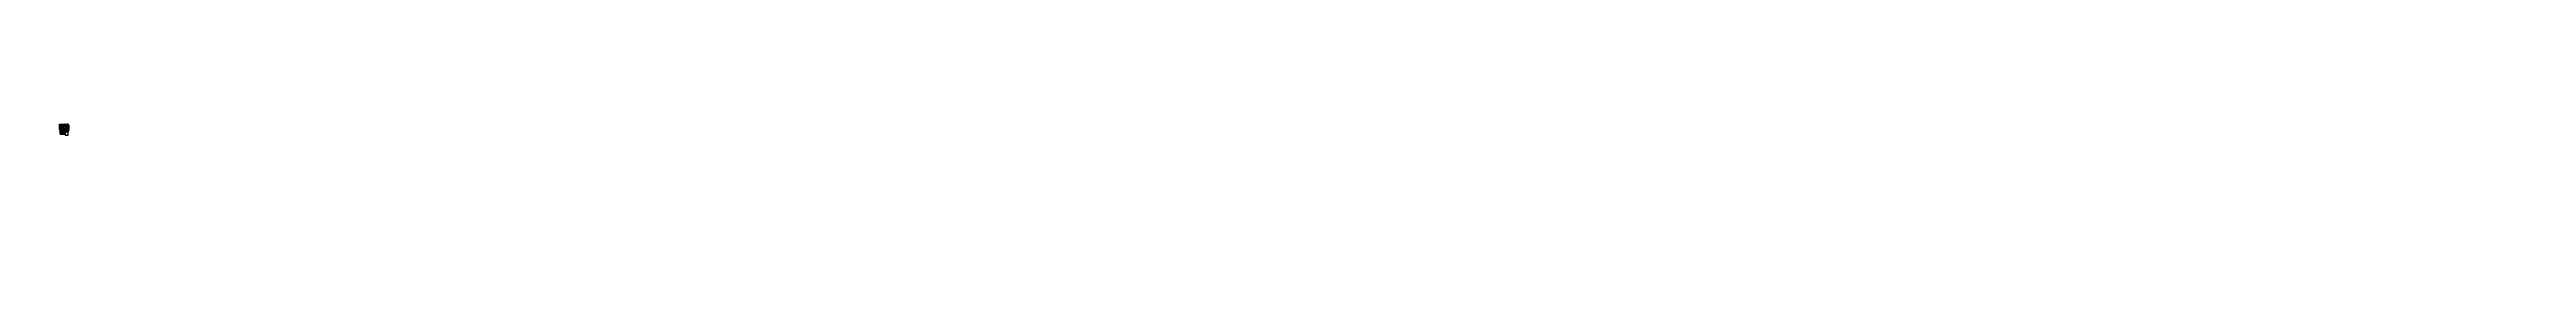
# Paper-space layout 'CR 2020-3701' of a CAD drawing. Extents: x 25 to 2184, y -51 to 14.
# The model-space entities are those that its viewports show. They can reach past a viewport. Long polylines and large blocks are cut down to what shows.
import ezdxf
from ezdxf import colors
from ezdxf.entities.mleader import LeaderData, LeaderLine
from ezdxf.math import Vec2, Vec3

# ---------------------------------------------------------------- set-up
doc = ezdxf.new("R2010")
doc.units = 21
doc.header["$MEASUREMENT"] = 0
doc.set_wipeout_variables(frame=1)
for name, pattern in [('CENTER', [2, 1.25, -0.25, 0.25, -0.25]), ('CENTERX2', [4, 2.5, -0.5, 0.5, -0.5]), ('DASHED', [0.75, 0.5, -0.25]), ('DASHED2', [0.375, 0.25, -0.125]), ('DGN Style 3', [5117.320789979799, 3655.229135699856, -1462.091654279943])]:
    doc.linetypes.add(name, pattern=pattern)
for name, color, linetype in [('_V-SHT-CR', 7, 'Continuous'), ('V-ANNO', 7, 'Continuous'), ('V-NODE-MON', 7, 'Continuous')]:
    doc.layers.add(name, color=color, linetype=linetype)
for name, color, linetype, lineweight in [('V-LINE-CHHP', 252, 'CENTERX2', 18), ('V-LINE-CNTR', 30, 'CENTER', 0), ('V-LINE-M2M', 7, 'DASHED', 30), ('V-LINE-RTWY', 3, 'Continuous', 0), ('V-LINE-TIE', 5, 'DASHED2', 60), ('V-LTAG-2966', 7, 'Continuous', 9), ('V-NODE-TXT', 7, 'Continuous', 13), ('V-ROAD-TCC', 251, 'Continuous', 0)]:
    doc.layers.add(name, color=color, linetype=linetype, lineweight=lineweight)
doc.layers.add('V-QAQC-NOTE', color=1, linetype='Continuous', plot=False)
doc.styles.add('Arial', font='arial.ttf')
doc.styles.add('Century', font='CENTURY.TTF')
doc.styles.add('SIMPLEX', font='simplex.shx', dxfattribs={"height": 4})
doc.styles.get("Standard").update_dxf_attribs({"font": 'arial.ttf'})
doc.styles.add('Street Dim', font='arial.ttf', dxfattribs={"width": 0.9, "height": 0.1})
doc.styles.add('SWISS', font='swissko.ttf', dxfattribs={"width": 0.95, "height": 0.1})
doc.styles.add('TITLE', font='arialbd.ttf', dxfattribs={"height": 0.2})

# ---------------------------------------------------------------- blocks, each defined once
blk = doc.blocks.new('SV-MONFD-SQ2')
at = {"lineweight": 30, "flags": 128}
blk.add_lwpolyline([(-0.08124999981373549, 0.08124999981373549), (0.08124999981373549, 0.08124999981373549), (0.08124999981373549, -0.08125000027939677), (-0.08124999981373549, -0.08125000027939677)], close=True, dxfattribs=at)
at = {"layer": 'Defpoints'}
blk.add_lwpolyline([(-0.08105000015348196, 0.08104999968782067), (0.08105000015348196, 0.08104999968782067), (0.08105000015348196, -0.08105000015348196), (-0.08105000015348196, -0.08105000015348196)], close=True, dxfattribs=at)
blk.add_wipeout([(-0.07577565591782331, 0.07798848766833544), (0.07670721411705018, 0.07698943419381973), (0.07727833837270738, -0.07772205909714107), (-0.07691790536046028, -0.07700841827318075)])
h = blk.add_hatch(color=256)
h.dxf.hatch_style = 1
h.paths.add_polyline_path([(-0.04667088116734419, 0.04667088089921023), (0.0466708811673513, 0.04667088089921023), (0.0466708811673513, -0.0466708811673513), (-0.04667088116734419, -0.0466708811673513)])
blk = doc.blocks.new('SV-MONFD-HSQ')
h = blk.add_hatch(color=256)
h.dxf.hatch_style = 1
h.paths.add_polyline_path([(-0.08105000015348196, -0.08105000061914325), (0.08105000015348196, 0.08104999968782067), (0.08105000015348196, -0.08105000061914325)])
blk.add_lwpolyline([(-0.08105000015348196, -0.08105000061914325), (0.08105000015348196, 0.08104999968782067), (0.08105000015348196, -0.08105000061914325)], close=True)
blk.add_wipeout([(-0.08105000015348196, -0.08105000015348197), (-0.08105000015348196, 0.08104999954961237), (0.08105000015348193, 0.08104999954961237)])
blk.add_lwpolyline([(-0.08124999981373549, 0.08124999981373549), (0.08124999981373549, 0.08124999981373549), (0.08124999981373549, -0.08125000027939677), (-0.08124999981373549, -0.08125000027939677)], close=True)
blk = doc.blocks.new('SV-MONFD-SQ')
h = blk.add_hatch(color=256)
h.dxf.hatch_style = 1
h.paths.add_polyline_path([(-0.08105000015348196, 0.08104999968782067), (0.08105000015348196, 0.08104999968782067), (0.08105000015348196, -0.08105000015348196), (-0.08105000015348196, -0.08105000015348196)])
for points in [[(-0.08124999981373549, 0.08124999981373549), (0.08124999981373549, 0.08124999981373549), (0.08124999981373549, -0.08125000027939677), (-0.08124999981373549, -0.08125000027939677)], [(-0.08105000015348196, 0.08104999968782067), (0.08105000015348196, 0.08104999968782067), (0.08105000015348196, -0.08105000015348196), (-0.08105000015348196, -0.08105000015348196)]]:
    blk.add_lwpolyline(points, close=True)
blk = doc.blocks.new('SV-MONFD-TR2')
blk.add_wipeout([(1.2615638082802416e-09, 0.1233499997108044), (-0.1068242331966758, -0.061674999538809075), (0.1068242341279983, -0.061674999538809075)])
blk.add_lwpolyline([(9.313225746154785e-10, 0.1237499993294477), (-0.1071706442162395, -0.06187499966472387), (0.1071706442162395, -0.06187499966472387)], close=True)
blk = doc.blocks.new('*T148')
at = {"layer": 'V-ANNO', "color": 0, "transparency": 16777216, "char_height": 0.1}
for s, insert, width, attachment_point, style in [('{\\fCentury|b1|i0|c0|p18;\\L MONUMENT NOTES:}', (0.002999993999999617, -0.22462584489507), 3.915232573842549, 4, 'TITLE'), ('\\A1;FD 2" I.P., CONC. PLUG, BRASS NAIL & 3/4" TAG STAMPED "LS 2317" UP 0.3\' IN DIRT, NO REF', (0.3791379999999975, -1.097035479501451), 3.542094561842548, 1, 'SIMPLEX'), ('\\A1;FD LEAD, BRASS NAIL & 3/4" TAG, FLUSH ON CONC. CHANNEL WALL, NO REF', (0.3791379999999975, -0.4522516837901396), 3.542094561842548, 1, 'SIMPLEX'), ('\\A1;FD 1 1/4" I.P., CONC. PLUG, BRASS NAIL & 3/4" TAG STAMPED "LS 2477", PER R2 UP 0.1\' IN DIRT', (0.3791379999999975, -1.798962132355618), 3.542094561842548, 1, 'SIMPLEX'), ('\\A1;SET LEAD, BRASS NAIL & 3/4" TAG STAMPED "OCS TIE", ON FACE OF CONC. WALL, AT TOP OF A.C. SLOPE.', (0.3791379999999975, -2.500888785209786), 3.542094561842548, 1, 'SIMPLEX')]:
    blk.add_mtext(s, dxfattribs=dict(at, insert=insert, width=width, attachment_point=attachment_point, style=style))
at = {"layer": 'V-ANNO', "color": 0, "transparency": 16777216}
blk.add_blockref('SV-MONFD-SQ2', (0.1895689999999988, -0.5335016836038751), dxfattribs=at)
at = {"layer": 'V-ANNO', "color": 0, "transparency": 16777216, "xscale": 0.8, "yscale": 0.8, "zscale": 0.8}
blk.add_blockref('SV-MONFD-HSQ', (0.1895689999999988, -1.162035479352439), dxfattribs=at)
blk.add_blockref('SV-MONFD-SQ', (0.1895689999999988, -1.863962132206606), dxfattribs=at)
blk.add_blockref('SV-MONFD-TR2', (0.1895689999999988, -2.599888784673344), dxfattribs=at)
at = {"layer": 'Defpoints', "color": 8, "linetype": 'ByBlock', "lineweight": 0, "transparency": 16777216}
for p, q in [((0, 0), (3.921232561842544, -1.77635683940025e-15)), ((0, 0), (0, -3.161720205968717)), ((0, -0.44925168979014), (3.921232561842544, -0.4492516897901417)), ((0, -1.094035485501451), (3.921232561842544, -1.094035485501453)), ((0, -1.795962138355619), (3.921232561842544, -1.795962138355621)), ((0, -2.497888791209786), (3.921232561842544, -2.497888791209788)), ((0, -3.161720205968717), (3.921232561842544, -3.161720205968718)), ((0.3791379999999975, -0.44925168979014), (0.3791379999999975, -3.161720205968717)), ((3.921232561842544, -1.77635683940025e-15), (3.921232561842544, -3.161720205968718))]:
    blk.add_line(p, q, dxfattribs=at)
blk = doc.blocks.new('*T149')
at = {"layer": 'Defpoints', "color": 8, "linetype": 'ByBlock', "lineweight": 0, "transparency": 16777216}
for p, q in [((0, 0), (2.104980910516552, 0)), ((0, 0), (0, -1.092925137045141)), ((2.104980910516552, 0), (2.104980910516552, -1.092925137045141)), ((0, -0.356960227995712), (2.104980910516552, -0.356960227995712)), ((0, -0.7249426825204264), (2.104980910516552, -0.7249426825204264)), ((0, -1.092925137045141), (2.104980910516552, -1.092925137045142)), ((0.3189313824025177, -0.356960227995712), (0.3189313824025177, -1.092925137045141))]:
    blk.add_line(p, q, dxfattribs=at)
at = {"layer": 'V-ANNO', "color": 0, "transparency": 16777216, "char_height": 0.1}
for s, insert, width, attachment_point, style in [('{\\fCentury|b1|i0|c0|p18;\\L RECORD REFERENCES:}', (0.002999993999999617, -0.1784801139978551), 2.098980922516553, 4, 'TITLE'), ('R1', (0.1594656912012553, -0.3599602219957116), 0.3129313944025183, 2, 'SIMPLEX'), ('R2', (0.1594656912012553, -0.727942676520426), 0.3129313944025183, 2, 'SIMPLEX'), ('\\A1;TR. NO. 108, MM 12/13  ', (0.3189313824025177, -0.3599602219957116), 1.786049528114035, 1, 'SIMPLEX'), ('R.S.B. 63/16', (0.3189313824025177, -0.727942676520426), 1.786049528114035, 1, 'SIMPLEX')]:
    blk.add_mtext(s, dxfattribs=dict(at, insert=insert, width=width, attachment_point=attachment_point, style=style))
blk = doc.blocks.new('NORTH02')
h = blk.add_hatch(color=0)
h.paths.add_polyline_path([(-0.04374060467543305, 0.437620797030264, -0.2685352150215123), (0, 0.4218750000000023), (0, 0.4901384230843187), (0, 0.5060272026497339), (0, 0.5416330201521102), (4.093575275459366e-06, 0.5444467492385323, 0.005457719276865841), (-0.009169003604320108, 0.5446642186980916, 0.01077560268886983), (-0.0141548392825468, 0.5446205275426956, 0.005027158997666784), (-0.03312154031912602, 0.543854474306309, 0.004580051965214721), (-0.03548896931307212, 0.5437132516885916)])
h.paths.add_polyline_path([(-0.03387254638936774, 0.5636155249953373, -0.002421080472962581), (-0.03161390181676102, 0.5637895524421692, -0.005772166796270454), (-0.01347747844332036, 0.5648883509575817, -0.008850018208693806), (-0.008609079461903481, 0.5650406229475955, -0.004660314606201981), (3.410813841815295e-05, 0.5650773333964803), (9.876756721095836e-05, 0.6095211515714006, -0.02429081073417175), (-0.007960215426397632, 0.6200956026021179, -0.04498807052054125), (-0.020549469072618, 0.6424589727512975, -0.0147103293821481), (-0.02669662892669178, 0.6572705676019518), (-0.02797513569818802, 0.6409372402430543)])
h.paths.add_polyline_path([(0.0003094648779011599, 0.7543444687749244, 0.01658618201224848), (-0.0005455442722738886, 0.7541417691630619, 0.120122044032432), (-0.007151292168743557, 0.7504896545761732, 0.08048292140326542), (-0.01405747933659244, 0.7417011485582572, 0.067361070831645), (-0.02047045760167088, 0.7252108762706716, 0.02530644634503704), (-0.0220266906761903, 0.7169305020597926), (-0.02276795989327686, 0.7074605539502551, 0.005990715681857163), (-0.02278607849173172, 0.705464924726776, 0.02819932706124813), (-0.0212542061804126, 0.6796565665335553, 0.03909355527527996), (-0.01765964928890193, 0.6613432538174755, 0.01683125709447306), (-0.01387179806660069, 0.6493377277584447, 0.008651290696377146), (-0.005324015856140007, 0.6263912354935882, 0.03563455784347343), (0.0001067492419208199, 0.6150073754084965)])
h.paths.add_polyline_path([(0, 1.000000000000001), (-0.01601155936220506, 0.7941370939146881, -0.05732309609309415), (-0.01047835773811503, 0.796155014179753, -0.07595563504434813), (0, 0.7970326606683102)])
blk.add_hatch(color=0).paths.add_polyline_path([(-0.0218540182242024, 0.04705484379268648, -0.5102307789997593), (0, 0.03124999999020612), (0, 0.2343749999999867)])
at = {"color": 0}
for p, q in [((-0.03548896931307214, 0.5437132516885914), (-0.04375000000000906, 0.4375000000000018)), ((-0.02797513569818832, 0.6409372402430558), (-0.03392440786009754, 0.5629355625368815)), ((-0.02669662892658131, 0.657270567603363), (-0.02797513569818832, 0.6409372402430558)), ((-0.02167565824151563, 0.7214150521591467), (-0.02276795989157865, 0.7074605539719503)), ((0, 0.2343749999999867), (-0.02187500000001563, 0.04687500000000178)), ((0, 1.000000000000001), (-0.0160115593619059, 0.7941370939185344)), ((-0.0002220425215693211, 0.3149021916498018), (0, 0.2343749999999867)), ((0, 1.000000000000001), (0, 0.7970326606671074)), ((4.093575275458065e-06, 0.5444467492385323), (0, 0.5416330201521102)), ((0, 0.5416330201521102), (0, 0.5060272027028967)), ((0, 0.5060272026497339), (0, 0.4901384230843187)), ((0, 0.4901384230843187), (0, 0.4218749999998828)), ((0, 0.4218749999998828), (0, 0.3568666707995494)), ((0, 0.2343749999999867), (0, 0.03124999999999378)), ((0, 0.03124999999999378), (0, 0)), ((0.0003094648779011777, 0.7543444687749368), (3.411135318653891e-05, 0.5650795430754751))]:
    blk.add_line(p, q, dxfattribs=at)
for points in [[(0.0003319391834954999, 0.5650757267524176, 0.004820902942698863), (-0.008609079461652236, 0.565040622947599, 0.008850018209137658), (-0.01347747844331337, 0.5648883509575819, 0.00577216679718554), (-0.03161390181962709, 0.5637895524419623, 0.010588178249081), (-0.04147689869515858, 0.5628673419887376, 0.07120629506429449), (-0.04961007935972983, 0.5607335048088524, 0.06497521474366293), (-0.05756084692758456, 0.5560908098007245, 0.1036148210822745), (-0.06185510817202644, 0.5510542883473413, 0.1571158253423481), (-0.06268144508549955, 0.546706980359013, 0.08444835202293272), (-0.06127372702484646, 0.5420296218568321, 0.1190217832912245), (-0.05903141660152933, 0.5393553610705037), (-0.05002618435552275, 0.5327554478530949), (-0.04497500469626825, 0.5290160634272789)], [(-0.04908114617294679, 0.5169695990876688, 0.155221701694997), (-0.04429464570745445, 0.5196701087661459, 0.2307447259483069), (-0.04318706120665095, 0.5233074320085462, 0.03978835599332619), (-0.04396591872350974, 0.5265249268313621, 0.0407892987778036), (-0.04521926663263454, 0.5295012402471988, 0.05364951427960628), (-0.04671738899835187, 0.5317518545868927, -0.06754276798233744), (-0.04821551136406921, 0.5340024689265865, -0.1598881300178173), (-0.0487957133830097, 0.5382637145624702, -0.2043888281696699), (-0.04690865530796451, 0.5411128573904689, -0.0673978152072048), (-0.04408225625998075, 0.5424711622546319, -0.05221479824346338), (-0.04012986350141468, 0.5433097124269093, -0.01357735742364321), (-0.03312154031986925, 0.5438544743062712, -0.005027158997850166), (-0.01415483928259853, 0.5446205275426941, -0.01077560269151311), (-0.009169003603148873, 0.5446642186980766, -0.005652842618249419), (0.0003319391834954999, 0.5444352671857278)], [(-0.008452308818807097, 0.7354493300499199, 0.07773564461191365), (-0.001350221149398756, 0.7297258643129245, 0.07962046479017205), (0.006973303333368541, 0.7265523751317282, 0.09626634543291945), (0.01856597620299993, 0.7263969410413296, 0.1007523055543451), (0.02886490139564213, 0.7305028336097363, 0.2244856087247836), (0.03596480018401849, 0.7421101652375084, 0.112549910436253), (0.03291454436409325, 0.7680959087392747, 0.100563411182013), (0.02162056915302468, 0.78687502811432, 0.1348784657926941), (0.007673506174321609, 0.7956336742686698, 0.1327192389312522), (-0.01047835773819727, 0.7961550141797336, 0.1552289698379022), (-0.02385438170209309, 0.7880790462177156, 0.1016164701841539), (-0.03366160619442393, 0.7708336234466984, 0.06727792944061284), (-0.03900081514713882, 0.7415231539622091, 0.03433224779008261), (-0.03810140489484137, 0.702092748604044, 0.05035393318874815), (-0.03296121169222843, 0.6756600810785773, 0.03254131175809068), (-0.02054946907275035, 0.6424589727515917, 0.0449880705181671), (-0.007960215427349482, 0.6200956026034987, 0.02554550711909123), (0.0005423699965367845, 0.6089969311627641, 0.01711665613439265), (0.01459209651459847, 0.5935798913765167, 0.0656498929173988), (0.0260058930906526, 0.5846034888149498, 0.04246764497816104), (0.04616383186335504, 0.5748554205160517)], [(0.01207710967974229, 0.3760069576257186, 0.07773564461191365), (0.004975022010333952, 0.3817304233627139, 0.07962046479017205), (-0.003348502472433346, 0.3849039125439324, 0.09626634543291945), (-0.01494117534206474, 0.3850593466343311, 0.1007523055543451), (-0.02524010053470693, 0.3809534540659021, 0.2244856087247836), (-0.03233999932308329, 0.3693461224381522, 0.112549910436253), (-0.02928974350315805, 0.3433603789363859, 0.100563411182013), (-0.01799576829208949, 0.3245812595613407, 0.1348784657926941), (-0.004048705313386414, 0.3158226134069908, 0.1327192389312522), (0.01410315859913247, 0.3153012734959049, 0.1552289698379022), (0.02747918256302828, 0.3233772414579228, 0.1016164701841539), (0.03728640705535913, 0.3406226642289401, 0.06727792944061284), (0.04262561600807402, 0.3699331337134515, 0.03433224779008261), (0.04172620575579877, 0.4093635390716166, 0.05035393318874815), (0.03658601255316363, 0.4357962065970611, 0.03254131175809068), (0.02417426993368554, 0.4689973149240689, 0.0449880705181671), (0.01158501628828468, 0.4913606850721619, 0.02554550711909123), (0.003082430864398411, 0.5024593565128743, 0.00386805160388471), (0, 0.5060272026497339, 0.0656498929173988)], [(0.007136125544771055, 0.726518926206543, 0.07691887357088457), (0.01102728516610973, 0.7314690537047142, 0.08052719090239362), (0.01310174099671269, 0.7371178692533231, 0.08869531487084481), (0.01323193428688363, 0.7462137420745973, 0.1418974003172302), (0.0107569636724314, 0.7514097248932039, 0.1529729446284253), (0.006049085804082921, 0.7542366528987987, 0.1264464515901263), (-0.0005455442725121884, 0.754141769162997, 0.1201220440262389), (-0.007151292168638967, 0.7504896545762696, 0.08048292140380703), (-0.01405747933655999, 0.7417011485583158, 0.06736107083374968), (-0.02047045760178445, 0.7252108762701992, 0.05989139144693952), (-0.0227860784917322, 0.7054649247269174, 0.02819932706153163), (-0.02125420618039886, 0.6796565665334375, 0.03909355527501895), (-0.01765964928890362, 0.6613432538174813, 0.01683125709483881), (-0.01387179806651151, 0.6493377277581924, 0.008651290696288394), (-0.005324015856134068, 0.626391235493573, 0.03624982739002113), (0.0002145002743203506, 0.6148181299710842, 0.02157796100532306), (0.01168991031423872, 0.5965945374423187)], [(-0.003511324683835859, 0.3849373614691176, 0.07691887357088457), (-0.007402484305174539, 0.3799872339709465, 0.08052719090239362), (-0.00947694013577749, 0.3743384184223153, 0.08869531487084481), (-0.009607133425948433, 0.3652425456010411, 0.1418974003172302), (-0.007132162811496201, 0.3600465627824345, 0.1529729446284253), (-0.002424284943147725, 0.3572196347768619, 0.1264464515901263), (0.004170345133447384, 0.3573145185126414, 0.1201220440262389), (0.01077609302957416, 0.3609666330993688, 0.08048292140380703), (0.01768228019749518, 0.3697551391173448, 0.06736107083374968), (0.02409525846271965, 0.3862454114054392, 0.05989139144693952), (0.02641087935266739, 0.4059913629487211, 0.02819932706153163), (0.02487900704133406, 0.4317997211422231, 0.03909355527501895), (0.02128445014983882, 0.4501130338581572, 0.01683125709483881), (0.0174965989274467, 0.4621185599174682, 0.008651290696288394), (0.008948816717069263, 0.4850650521820654, 0.03624982739002113), (0.003410300586614845, 0.4966381577045764, 0.006730148636072945), (-3.469446951953614e-17, 0.5024282560679558)], [(0.04974502453991558, 0.5925413948504765, 0.155221701694997), (0.04495852407442325, 0.5898408851719994, 0.2307447259483069), (0.04385093957364194, 0.5862035619295991, 0.03978835599332619), (0.04462979709047854, 0.5829860671067832, 0.0407892987778036), (0.04588314499962554, 0.5800097536909465, 0.05364951427960628), (0.04738126736534287, 0.5777591393512527, -0.06754276798233744), (0.04887938973106021, 0.5755085250115588, -0.1598881300178173), (0.0494595917500007, 0.5712472793756751, -0.2043888281696699), (0.04757253367495551, 0.5683981365476765, -0.0673978152072048), (0.04474613462694954, 0.5670398316835135, -0.05221479824346338), (0.04079374186840568, 0.566201281511236, -0.01357735742364321), (0.03378541868683804, 0.5656565196318741, -0.005027158997850166), (0.01481871764958953, 0.5648904663954513, -0.01077560269151311), (0.009832881970139873, 0.5648467752400688, -0.005652842618249419), (0.0003319391834954999, 0.5650757267524176)], [(0.0003319391834954999, 0.5444352671857278, 0.004820902942698863), (0.009272957828643236, 0.5444703709905463, 0.008850018209137658), (0.01414135681030437, 0.5446226429805634, 0.00577216679718554), (0.03227778018659588, 0.5457214414961831, 0.010588178249081), (0.04214077706214958, 0.5466436519494078, 0.07120629506429449), (0.05027395772672083, 0.5487774891292929, 0.06497521474366293), (0.05822472529457556, 0.5534201841374209, 0.1036148210822745), (0.06251898653901744, 0.5584567055908041, 0.1571158253423481), (0.06334532345246835, 0.5628040135791323, 0.08444835202293272), (0.06193760539181525, 0.5674813720813354, 0.1190217832912245), (0.05969529496852033, 0.5701556328676416), (0.05069006272251375, 0.5767555460850504), (0.04563888306323705, 0.5804949305108664)]]:
    blk.add_lwpolyline(points, format="xyb", dxfattribs=at)
for centre, radius, start, end in [((-0.03547219558777126, 0.3919628925008523), 0.04640054778618252, 40.1394296473101, 100.2647209349484), ((-0.0166549479166056, 0.03123216145830554), 0.0166549574697165, 0.06136751464071999, 108.1896633006571)]:
    blk.add_arc(centre, radius, start, end, dxfattribs=at)
blk = doc.blocks.new('GF N ARROW NTS')
at = {"layer": '_V-SHT-CR', "xscale": 1.5, "yscale": 1.5, "zscale": 1.5}
blk.add_blockref('NORTH02', (-0.003738724421125994, 0.1436453267904909), dxfattribs=at)
at = {"layer": '_V-SHT-CR', "insert": (-0.006065006303217046, 0.1108846421411229), "char_height": 0.125, "width": 0.5272090750547642, "attachment_point": 2, "line_spacing_factor": 0.8, "style": 'SIMPLEX'}
blk.add_mtext('\\A1;{\\H1.1x;\\C3;NTS}', dxfattribs=at)
blk = doc.blocks.new('LEGEND REF 1')
at = {"layer": 'V-LINE-M2M', "color": 7, "ltscale": 0.6}
blk.add_line((0.3101996034754357, 0), (-0.3101996034754357, 0), dxfattribs=at)
blk = doc.blocks.new('LEGEND REF 2')
at = {"layer": 'V-LINE-CNTR', "color": 7, "linetype": 'CENTERX2', "ltscale": 0.1}
blk.add_lwpolyline([(-0.3099148768446938, 6.331263627856742e-05), (0.3099148768446938, -6.331263627856742e-05)], dxfattribs=at)
blk = doc.blocks.new('LEGEND REF 3')
at = {"layer": 'V-LINE-TIE', "color": 7, "linetype": 'DASHED2', "ltscale": 0.5}
blk.add_lwpolyline([(0.3101996034754357, 0.0006710018751956426), (-0.3101996034754357, -0.0006710018751956426)], dxfattribs=at)
blk = doc.blocks.new('*T150')
at = {"layer": 'Defpoints', "color": 8, "linetype": 'ByBlock', "lineweight": 0, "transparency": 16777216}
for p, q in [((0, 0), (2.067186606532431, 0)), ((0, 0), (0, -2.544590369839785)), ((2.067186606532431, 0), (2.067186606532431, -2.544590369839785)), ((0, -0.5148649440274831), (2.067186606532431, -0.5148649440274831)), ((0, -1.147296300480559), (2.067186606532431, -1.147296300480559)), ((0, -1.629727656933634), (2.067186606532431, -1.629727656933634)), ((0, -2.112159013386709), (2.067186606532431, -2.112159013386709)), ((0, -2.544590369839785), (2.067186606532431, -2.544590369839785)), ((0.7366786171195585, -0.5148649440274831), (0.7366786171195585, -2.544590369839785))]:
    blk.add_line(p, q, dxfattribs=at)
at = {"layer": 'V-ANNO', "color": 0, "transparency": 16777216}
for name, p in [('LEGEND REF 1', (0.3131996034754323, -0.5178649440274832)), ('LEGEND REF 2', (0.3129148768446939, -1.150359613116837)), ('LEGEND REF 3', (0.3131996034754323, -1.633398658808829))]:
    blk.add_blockref(name, p, dxfattribs=at)
for s, insert, char_height, width, attachment_point, style in [(' {\\LLEGEND:}', (0.003000000000000114, -0.2574324720137415), 0.1, 2.061186606532431, 4, 'Century'), ('OCS', (0.3683393085597757, -2.115159013386709), 0.08, 0.7306786171195585, 2, 'SIMPLEX'), ('{\\C256;REFERENCE LINE 2: APPARENT CL}', (0.7396786171195586, -1.150296300480559), 0.08, 1.324507989412872, 1, 'SIMPLEX'), ('{\\C256;REFERENCE LINE 3: TIE LINES}', (0.7396786171195586, -1.632727656933634), 0.08, 1.324507989412872, 1, 'SIMPLEX'), ('{\\C256;ORANGE COUNTY SURVEYOR}', (0.7396786171195586, -2.115159013386709), 0.08, 1.324507989412872, 1, 'SIMPLEX'), ('{\\C256;REFERENCE LINE 1: MEASUREMENT BETWEEN MONUMENTS}', (0.7396786171195586, -0.5178649440274832), 0.08, 1.324507989412872, 1, 'SIMPLEX')]:
    blk.add_mtext(s, dxfattribs=dict(at, insert=insert, char_height=char_height, width=width, attachment_point=attachment_point, style=style))
blk = doc.blocks.new('_CrowsFoot-End')
at = {"extrusion": (0, 0, -1)}
blk.add_circle((3.277423174534306, 2.588890228741093), 0.06376780532772659, dxfattribs=at)
for centre, radius, start, end in [((8.347498484835342, -7.756863697878998), 11.5390741063103, 94.23729563966005, 111.1072450875654), ((8.429238323634308, -7.258394180312735), 11.12368395781787, 122.803582035609, 139.2683483964805)]:
    blk.add_arc(centre, radius, start, end, dxfattribs=at)

msp = doc.modelspace()

# ---------------------------------------------------------------- linework, layer by layer
at = {"layer": 'V-LINE-CNTR', "ltscale": 0.5}
for p, q in [((6032305.92209236, 2261939.998267218), (6032302.868941301, 2261413.937954343)), ((6032293.122510355, 2261901.315092904), (6031878.761317056, 2261905.411133734)), ((6032293.122510355, 2261901.315092904), (6031878.761317056, 2261905.411133734)), ((6032305.696861377, 2261901.190793004), (6032293.122510355, 2261901.315092904))]:
    msp.add_line(p, q, dxfattribs=at)
at = {"layer": 'V-LINE-CNTR', "ltscale": 0.5, "flags": 128}
for points in [[(6032765.236411951, 2261888.315809835), (6032729.950916788, 2261850.473184784), (6032727.74557334, 2261848.108020718), (6032727.607739374, 2261847.960197964), (6032727.573280882, 2261847.923242276), (6032727.556051636, 2261847.904764432), (6032727.547437013, 2261847.895525509), (6032727.543129702, 2261847.890906048), (6032727.540976047, 2261847.888596318), (6032727.539670605, 2261847.887194093), (6032727.537492199, 2261847.884847318), (6032727.398074124, 2261847.734653732), (6032726.840401829, 2261847.133879389), (6032725.725057239, 2261845.932330702), (6032723.49436806, 2261843.529233328), (6032714.571611338, 2261833.91684383), (6032696.726097895, 2261814.692064836), (6032661.035071008, 2261776.242506847), (6032652.112314286, 2261766.630117349), (6032651.554641991, 2261766.029343005), (6032651.415223917, 2261765.879149419), (6032651.34551488, 2261765.804052626), (6032651.310660361, 2261765.76650423), (6032651.293233102, 2261765.747730032), (6032651.284519473, 2261765.738342932), (6032651.282341065, 2261765.735996158), (6032651.281251861, 2261765.734822771), (6032651.279444791, 2261765.732883819), (6032651.271628911, 2261765.724501374), (6032650.771412418, 2261765.188024713), (6032648.770542965, 2261763.042114325), (6032644.768787355, 2261758.750275597), (6032636.765209323, 2261750.166526324), (6032619.57446599, 2261731.770743499)], [(6032552.475682045, 2261659.74307958), (6032540.715324423, 2261647.154066263), (6032524.705763104, 2261629.983982367), (6032516.70084882, 2261621.398796788), (6032514.699606329, 2261619.252485432), (6032514.574528488, 2261619.118340774), (6032514.51198956, 2261619.051268436), (6032514.480720093, 2261619.017732264), (6032514.46508536, 2261619.000964178), (6032514.44615784, 2261618.979854537), (6032514.137448613, 2261618.635093487), (6032513.517873685, 2261617.946884555), (6032512.89542893, 2261617.260440813), (6032512.270121029, 2261616.575779401), (6032511.641956793, 2261615.892917429), (6032511.010943167, 2261615.211871983), (6032510.907046456, 2261615.100540883)], [(6032596.189989906, 2261706.387997424), (6032572.733378059, 2261681.49308501), (6032567.70871124, 2261676.104183795)], [(6031724.617133719, 2261587.090006451), (6032254.029951593, 2261538.622626316)], [(6031724.617133719, 2261587.090006451), (6032254.029951593, 2261538.622626316)], [(6032487.915159141, 2261593.253287757), (6032487.193938489, 2261592.649744564), (6032486.466069244, 2261592.045143961), (6032485.735698476, 2261591.442961826), (6032485.002837974, 2261590.84321331), (6032484.267499647, 2261590.24591349), (6032483.529695523, 2261589.651077365), (6032482.789437746, 2261589.058719858), (6032482.046738579, 2261588.468855814), (6032481.301610407, 2261587.8815), (6032480.554065728, 2261587.2966671), (6032479.804117154, 2261586.714371719), (6032479.051777421, 2261586.13462838), (6032478.297059372, 2261585.55745152), (6032477.539975967, 2261584.982855492), (6032476.780540285, 2261584.410854564), (6032476.018765504, 2261583.841462913), (6032475.254664931, 2261583.274694636), (6032474.488251974, 2261582.710563732), (6032473.719540155, 2261582.149084113), (6032472.948543106, 2261581.590269602), (6032472.175274568, 2261581.034133927), (6032471.399748391, 2261580.480690723), (6032470.621978533, 2261579.929953528), (6032469.841979056, 2261579.381935789), (6032469.059764133, 2261578.836650852), (6032468.275348038, 2261578.294111968), (6032467.488745153, 2261577.754332287), (6032466.699969959, 2261577.217324861), (6032465.909037048, 2261576.683102641), (6032465.115961103, 2261576.151678474), (6032464.320756917, 2261575.623065108), (6032463.523439377, 2261575.097275182), (6032462.724023473, 2261574.574321236), (6032461.922524291, 2261574.054215698), (6032461.118957019, 2261573.536970897), (6032460.313336935, 2261573.022599047), (6032459.505679415, 2261572.511112256), (6032458.695999931, 2261572.002522525), (6032457.884314047, 2261571.496841742), (6032457.070637421, 2261570.994081683), (6032456.254985798, 2261570.494254012), (6032455.43737502, 2261569.997370283), (6032454.617821014, 2261569.503441933), (6032453.796339801, 2261569.012480285), (6032452.972947478, 2261568.524496545), (6032452.147660241, 2261568.039501804), (6032451.320494365, 2261567.557507036), (6032450.491466211, 2261567.078523096), (6032449.660592223, 2261566.602560719), (6032448.827888924, 2261566.129630521), (6032447.993372924, 2261565.659743), (6032447.157060908, 2261565.192908528), (6032446.318969644, 2261564.729137358), (6032445.479115973, 2261564.268439619), (6032444.637516815, 2261563.810825317), (6032443.794189167, 2261563.356304333), (6032442.949150099, 2261562.904886424), (6032442.102416752, 2261562.45658122), (6032441.254006342, 2261562.011398226), (6032440.403936156, 2261561.569346818), (6032439.552223547, 2261561.130436247), (6032438.698885942, 2261560.694675634), (6032437.843940828, 2261560.262073969), (6032436.987405768, 2261559.832640117), (6032436.129298378, 2261559.406382809), (6032435.269636349, 2261558.983310647), (6032434.408437426, 2261558.5634321), (6032433.545719421, 2261558.146755507), (6032432.681500203, 2261557.733289074), (6032431.815797701, 2261557.323040872), (6032430.9486299, 2261556.916018841), (6032430.080014843, 2261556.512230786), (6032429.209970627, 2261556.111684375), (6032428.338515404, 2261555.714387146), (6032427.465667377, 2261555.320346498), (6032426.591444802, 2261554.929569695), (6032425.715865984, 2261554.542063862), (6032424.838949275, 2261554.157835992), (6032423.960713079, 2261553.776892936), (6032423.081175843, 2261553.399241412), (6032422.200356058, 2261553.024887995), (6032421.31827226, 2261552.653839125), (6032420.43494303, 2261552.286101103), (6032419.550386983, 2261551.921680089), (6032418.664622781, 2261551.560582105), (6032417.777669122, 2261551.202813033), (6032416.889544738, 2261550.848378616), (6032416.000268401, 2261550.497284455), (6032415.109858914, 2261550.14953601), (6032414.21833512, 2261549.805138602), (6032413.325715881, 2261549.464097411), (6032412.432020105, 2261549.126417475), (6032411.537266716, 2261548.792103688), (6032410.641474675, 2261548.461160807), (6032409.744662967, 2261548.133593445), (6032408.846850595, 2261547.809406072), (6032407.948056599, 2261547.488603016), (6032407.048300032, 2261547.171188464), (6032406.147599972, 2261546.85716646), (6032405.245975516, 2261546.546540906), (6032404.343445778, 2261546.23931556), (6032403.440029893, 2261545.935494037), (6032402.53574701, 2261545.635079811), (6032401.630616292, 2261545.338076214), (6032400.724656917, 2261545.044486432), (6032399.817888075, 2261544.754313511), (6032398.910328961, 2261544.467560351), (6032398.001998791, 2261544.184229713), (6032397.092916776, 2261543.904324212), (6032396.183102145, 2261543.627846322), (6032395.272574125, 2261543.354798374), (6032394.361351949, 2261543.085182556), (6032393.449454855, 2261542.819000913), (6032392.536902078, 2261542.556255349), (6032391.62371286, 2261542.296947624), (6032390.709906436, 2261542.041079357), (6032389.795502039, 2261541.788652024), (6032388.880518901, 2261541.53966696), (6032387.964976247, 2261541.294125358), (6032387.0488933, 2261541.052028269), (6032386.132289269, 2261540.813376603), (6032385.215183356, 2261540.578171128), (6032384.297594756, 2261540.346412472), (6032383.379542649, 2261540.118101123), (6032382.461046204, 2261539.893237426), (6032381.542124576, 2261539.671821589), (6032380.622796905, 2261539.453853678), (6032379.703082313, 2261539.23933362), (6032378.782999907, 2261539.028261202), (6032377.862568771, 2261538.820636075), (6032376.941807972, 2261538.616457745), (6032376.020736555, 2261538.415725588), (6032375.099373542, 2261538.218438835), (6032374.17773793, 2261538.024596584), (6032373.255848693, 2261537.834197794), (6032372.333724777, 2261537.647241286), (6032371.4113851, 2261537.463725748), (6032370.488848555, 2261537.283649727), (6032369.566134, 2261537.107011642), (6032368.643260263, 2261536.933809768), (6032367.720246142, 2261536.764042254), (6032366.7971104, 2261536.597707107), (6032365.873871766, 2261536.434802207), (6032364.950548934, 2261536.275325296), (6032364.027160553, 2261536.119273987), (6032363.10372525, 2261535.966645759), (6032362.180261596, 2261535.817437958), (6032361.256788131, 2261535.671647803), (6032360.333323353, 2261535.529272379), (6032359.409885715, 2261535.390308642), (6032358.486493625, 2261535.25475342), (6032357.563165449, 2261535.122603409), (6032356.639919506, 2261534.993855181), (6032356.050945227, 2261534.913880862)], [(6032487.915159141, 2261593.253287757), (6032487.193938489, 2261592.649744564), (6032486.466069244, 2261592.045143961), (6032485.735698476, 2261591.442961826), (6032485.002837974, 2261590.84321331), (6032484.267499647, 2261590.24591349), (6032483.529695523, 2261589.651077365), (6032482.789437746, 2261589.058719858), (6032482.046738579, 2261588.468855814), (6032481.301610407, 2261587.8815), (6032480.554065728, 2261587.2966671), (6032479.804117154, 2261586.714371719), (6032479.051777421, 2261586.13462838), (6032478.297059372, 2261585.55745152), (6032477.539975967, 2261584.982855492), (6032476.780540285, 2261584.410854564), (6032476.018765504, 2261583.841462913), (6032475.254664931, 2261583.274694636), (6032474.488251974, 2261582.710563732), (6032473.719540155, 2261582.149084113), (6032472.948543106, 2261581.590269602), (6032472.175274568, 2261581.034133927), (6032471.399748391, 2261580.480690723), (6032470.621978533, 2261579.929953528), (6032469.841979056, 2261579.381935789), (6032469.059764133, 2261578.836650852), (6032468.275348038, 2261578.294111968), (6032467.488745153, 2261577.754332287), (6032466.699969959, 2261577.217324861), (6032465.909037048, 2261576.683102641), (6032465.115961103, 2261576.151678474), (6032464.320756917, 2261575.623065108), (6032463.523439377, 2261575.097275182), (6032462.724023473, 2261574.574321236), (6032461.922524291, 2261574.054215698), (6032461.118957019, 2261573.536970897), (6032460.313336935, 2261573.022599047), (6032459.505679415, 2261572.511112256), (6032458.695999931, 2261572.002522525), (6032457.884314047, 2261571.496841742), (6032457.070637421, 2261570.994081683), (6032456.254985798, 2261570.494254012), (6032455.43737502, 2261569.997370283), (6032454.617821014, 2261569.503441933), (6032453.796339801, 2261569.012480285), (6032452.972947478, 2261568.524496545), (6032452.147660241, 2261568.039501804), (6032451.320494365, 2261567.557507036), (6032450.491466211, 2261567.078523096), (6032449.660592223, 2261566.602560719), (6032448.827888924, 2261566.129630521), (6032447.993372924, 2261565.659743), (6032447.157060908, 2261565.192908528), (6032446.318969644, 2261564.729137358), (6032445.479115973, 2261564.268439619), (6032444.637516815, 2261563.810825317), (6032443.794189167, 2261563.356304333), (6032442.949150099, 2261562.904886424), (6032442.102416752, 2261562.45658122), (6032441.254006342, 2261562.011398226), (6032440.403936156, 2261561.569346818), (6032439.552223547, 2261561.130436247), (6032438.698885942, 2261560.694675634), (6032437.843940828, 2261560.262073969), (6032436.987405768, 2261559.832640117), (6032436.129298378, 2261559.406382809), (6032435.269636349, 2261558.983310647), (6032434.408437426, 2261558.5634321), (6032433.545719421, 2261558.146755507), (6032432.681500203, 2261557.733289074), (6032431.815797701, 2261557.323040872), (6032430.9486299, 2261556.916018841), (6032430.080014843, 2261556.512230786), (6032429.209970627, 2261556.111684375), (6032428.338515404, 2261555.714387146), (6032427.465667377, 2261555.320346498), (6032426.591444802, 2261554.929569695), (6032425.715865984, 2261554.542063862), (6032424.838949275, 2261554.157835992), (6032423.960713079, 2261553.776892936), (6032423.081175843, 2261553.399241412), (6032422.200356058, 2261553.024887995), (6032421.31827226, 2261552.653839125), (6032420.43494303, 2261552.286101103), (6032419.550386983, 2261551.921680089), (6032418.664622781, 2261551.560582105), (6032417.777669122, 2261551.202813033), (6032416.889544738, 2261550.848378616), (6032416.000268401, 2261550.497284455), (6032415.109858914, 2261550.14953601), (6032414.21833512, 2261549.805138602), (6032413.325715881, 2261549.464097411), (6032412.432020105, 2261549.126417475), (6032411.537266716, 2261548.792103688), (6032410.641474675, 2261548.461160807), (6032409.744662967, 2261548.133593445), (6032408.846850595, 2261547.809406072), (6032407.948056599, 2261547.488603016), (6032407.048300032, 2261547.171188464), (6032406.147599972, 2261546.85716646), (6032405.245975516, 2261546.546540906), (6032404.343445778, 2261546.23931556), (6032403.440029893, 2261545.935494037), (6032402.53574701, 2261545.635079811), (6032401.630616292, 2261545.338076214), (6032400.724656917, 2261545.044486432), (6032399.817888075, 2261544.754313511), (6032398.910328961, 2261544.467560351), (6032398.001998791, 2261544.184229713), (6032397.092916776, 2261543.904324212), (6032396.183102145, 2261543.627846322), (6032395.272574125, 2261543.354798374), (6032394.361351949, 2261543.085182556), (6032393.449454855, 2261542.819000913), (6032392.536902078, 2261542.556255349), (6032391.62371286, 2261542.296947624), (6032390.709906436, 2261542.041079357), (6032389.795502039, 2261541.788652024), (6032388.880518901, 2261541.53966696), (6032387.964976247, 2261541.294125358), (6032387.0488933, 2261541.052028269), (6032386.132289269, 2261540.813376603), (6032385.215183356, 2261540.578171128), (6032384.297594756, 2261540.346412472), (6032383.379542649, 2261540.118101123), (6032382.461046204, 2261539.893237426), (6032381.542124576, 2261539.671821589), (6032380.622796905, 2261539.453853678), (6032379.703082313, 2261539.23933362), (6032378.782999907, 2261539.028261202), (6032377.862568771, 2261538.820636075), (6032376.941807972, 2261538.616457745), (6032376.020736555, 2261538.415725588), (6032375.099373542, 2261538.218438835), (6032374.17773793, 2261538.024596584), (6032373.255848693, 2261537.834197794), (6032372.333724777, 2261537.647241286), (6032371.4113851, 2261537.463725748), (6032370.488848555, 2261537.283649727), (6032369.566134, 2261537.107011642), (6032368.643260263, 2261536.933809768), (6032367.720246142, 2261536.764042254), (6032366.7971104, 2261536.597707107), (6032365.873871766, 2261536.434802207), (6032364.950548934, 2261536.275325296), (6032364.027160553, 2261536.119273987), (6032363.10372525, 2261535.966645759), (6032362.180261596, 2261535.817437958), (6032361.256788131, 2261535.671647803), (6032360.333323353, 2261535.529272379), (6032359.409885715, 2261535.390308642), (6032358.486493625, 2261535.25475342), (6032357.563165449, 2261535.122603409), (6032356.639919506, 2261534.993855181), (6032356.050945227, 2261534.913880862)]]:
    msp.add_lwpolyline(points, dxfattribs=at)
at = {"layer": 'V-LINE-M2M', "ltscale": 0.3}
for points in [[(6032688.385, 2261842.031), (6032518.927, 2261584.869)], [(6032688.385, 2261842.031), (6032518.927, 2261584.869)], [(6032688.385, 2261842.031), (6032596.992, 2261744.553)], [(6032688.385, 2261842.031), (6032596.992, 2261744.553)], [(6032596.992, 2261744.553), (6032518.927, 2261584.869)], [(6032596.992, 2261744.553), (6032518.927, 2261584.869)]]:
    msp.add_lwpolyline(points, dxfattribs=at)
at = {"layer": 'V-LINE-RTWY', "linetype": 'DGN Style 3', "lineweight": 30}
for q in [(6032544.19, 2262031.87), (6032544.19, 2262031.87), (6032784.88073, 2261869.998898), (6032784.88073, 2261869.998898)]:
    msp.add_line((6032738.65421, 2261901.071779), q, dxfattribs=at)
at = {"layer": 'V-LINE-RTWY', "linetype": 'Continuous'}
for p, q in [((6032243.95, 2261867.203369302), (6031992.32, 2261869.513369302)), ((6032243.95, 2261867.203369302), (6031992.32, 2261869.513369302)), ((6032256.001054092, 2261779.591004), (6032256.726624446, 2261860.54151378)), ((6032677.727905298, 2261835.730211044), (6032646.41293892, 2261802.145883)), ((6032747.197455, 2261829.584758), (6032668.513217, 2261745.198359)), ((6032738.65421, 2261901.071779), (6032680.890187881, 2261839.121660818)), ((6032746.55, 2261752.25), (6032747.197455, 2261829.584758)), ((6032746.55, 2261752.25), (6032747.197455, 2261829.584758)), ((6032784.88073, 2261869.998898), (6032747.197455, 2261829.584758)), ((6032784.88073, 2261869.998898), (6032747.197455, 2261829.584758)), ((6032255.441589094, 2261711.803309), (6032256.001054092, 2261779.591004)), ((6032357.798267436, 2261748.053653805), (6032590.455238834, 2261745.91566747)), ((6032357.798267436, 2261748.053653805), (6032590.455238834, 2261745.91566747)), ((6032668.513217, 2261745.198359), (6032541.775103813, 2261609.007800341)), ((6032593.952349, 2261745.883531), (6032590.472637511, 2261742.151648664)), ((6032625.795522889, 2261780.03434518), (6032593.952349, 2261745.883531)), ((6032669.279372628, 2261745.191318142), (6032746.485406253, 2261744.481838241)), ((6032745.61, 2261639.44), (6032746.485263, 2261744.48184)), ((6032745.61, 2261639.44), (6032746.485263, 2261744.48184)), ((6032746.485263, 2261744.48184), (6032746.55, 2261752.25)), ((6032746.485263, 2261744.48184), (6032746.55, 2261752.25)), ((6032254.841456093, 2261638.425754), (6032255.441589094, 2261711.803309)), ((6032570.783731359, 2261721.03590924), (6032491.576854, 2261636.088996999)), ((6032253.774634574, 2261559.332277407), (6031704.123533911, 2261609.960729099)), ((6032253.774634574, 2261559.332277407), (6031704.123533911, 2261609.960729099)), ((6032254.233244005, 2261564.311200724), (6031704.582143342, 2261614.939652415)), ((6032254.233244005, 2261564.311200724), (6031704.582143342, 2261614.939652415)), ((6032253.824875093, 2261514.362574), (6032254.235028093, 2261564.529417)), ((6032254.235028093, 2261564.529417), (6032254.841456093, 2261638.425754)), ((6032744.7482115, 2261534.811041678), (6032745.61, 2261639.44)), ((6032744.95, 2261559.31), (6032745.61, 2261639.44)), ((6031952.865481093, 2261541.571704), (6032253.824875093, 2261514.362574)), ((6031952.865481093, 2261541.571704), (6032253.824875093, 2261514.362574)), ((6032252.866568092, 2261397.29), (6032253.824875093, 2261514.362574)), ((6032449.073971883, 2261537.528118906), (6032744.745842177, 2261534.811061194)), ((6032743.95, 2261439.32), (6032744.45, 2261499.31)), ((6032743.95, 2261439.32), (6032744.45, 2261499.31)), ((6032346.978338, 2261328.13535), (6032347.797871, 2261427.131999)), ((6032346.978338, 2261328.13535), (6032347.797871, 2261427.131999)), ((6032346.978338, 2261328.13535), (6032347.797871, 2261427.131999)), ((6032346.978338, 2261328.13535), (6032347.797871, 2261427.131999)), ((6032743.818971, 2261423.492789), (6032743.95, 2261439.32)), ((6032743.818971, 2261423.492789), (6032743.95, 2261439.32))]:
    msp.add_line(p, q, dxfattribs=at)
msp.add_lwpolyline([(6032355.171111023, 2261427.131999), (6032355.848369023, 2261510.342448), (6032356.303849023, 2261565.589786999), (6032356.696204023, 2261628.126471), (6032357.798890023, 2261748.121404), (6032360.173240023, 2262037.31)], dxfattribs=at)
msp.add_lwpolyline([(6032355.171111023, 2261427.131999), (6032355.848369023, 2261510.342448), (6032356.303849023, 2261565.589786999), (6032356.696204023, 2261628.126471), (6032357.798890023, 2261748.121404), (6032360.173240023, 2262037.31)], dxfattribs=at)
at = {"layer": 'V-LINE-RTWY', "ltscale": 0.3}
msp.add_lwpolyline([(6032347.797871, 2261427.131999), (6032355.171111023, 2261427.131999)], dxfattribs=at)
msp.add_lwpolyline([(6032347.797871, 2261427.131999), (6032355.171111023, 2261427.131999)], dxfattribs=at)
at = {"layer": 'V-LINE-RTWY', "linetype": 'Continuous'}
for centre, radius, start, end in [((6032244.573648992, 2261852.816522221), 14.40035787682077, 32.0624280121265, 92.48213521713897), ((6032326.998587015, 2261789.530668468), 225.0122929560454, 277.484736939226, 313.7178421238445), ((6032326.998587015, 2261789.530668468), 225.0122929560454, 277.484736939226, 313.7178421238445), ((6032326.994245405, 2261789.525186856), 225.0113317360488, 313.7196058103777, 317.0073700799657)]:
    msp.add_arc(centre, radius, start, end, dxfattribs=at)
at = {"layer": 'V-LINE-RTWY', "linetype": 'Continuous', "ltscale": 0.3}
msp.add_arc((6032298.163727848, 2261824.200539035), 325.0718783537964, 307.6570387633901, 317.601460506648, dxfattribs=at)
at = {"layer": 'V-LINE-TIE', "ltscale": 0.36}
for p, q in [((6032688.385, 2261842.031), (6032687.256, 2261841.039)), ((6032688.385, 2261842.031), (6032687.256, 2261841.039)), ((6032688.271, 2261842.084), (6032688.385, 2261842.031)), ((6032688.271, 2261842.084), (6032688.385, 2261842.031)), ((6032688.385, 2261842.031), (6032689.271, 2261843.24)), ((6032688.385, 2261842.031), (6032689.271, 2261843.24)), ((6032596.992, 2261744.553), (6032594.953, 2261742.439)), ((6032596.992, 2261744.553), (6032594.953, 2261742.439)), ((6032596.832, 2261744.526), (6032596.992, 2261744.553)), ((6032596.832, 2261744.526), (6032596.992, 2261744.553)), ((6032596.992, 2261744.553), (6032598.016, 2261745.643)), ((6032596.992, 2261744.553), (6032598.016, 2261745.643))]:
    msp.add_line(p, q, dxfattribs=at)
at = {"layer": 'V-LINE-TIE', "ltscale": 0.3}
for q in [(6032518.258, 2261578.928), (6032518.258, 2261578.928), (6032524.839, 2261585.962), (6032524.839, 2261585.962), (6032521.547, 2261582.451), (6032521.547, 2261582.451)]:
    msp.add_line((6032518.927, 2261584.869), q, dxfattribs=at)
for points in [[(6032596.992, 2261744.553), (6032594.953, 2261742.439)], [(6032598.016, 2261745.643), (6032596.992, 2261744.553), (6032596.832, 2261744.526)]]:
    msp.add_lwpolyline(points, dxfattribs=at)
at = {"layer": 'V-LTAG-2966', "color": 3, "linetype": 'Continuous', "lineweight": 13, "flags": 128}
msp.add_lwpolyline([(6032518.689205598, 2261585.36649075, -0.1636651358614701), (6032355.826873827, 2261511.042914618)], format="xyb", dxfattribs=at)
at = {"layer": 'V-QAQC-NOTE', "ltscale": 0.3}
for p, q in [((6032352.553977492, 2261949.263281284), (6032352.678698692, 2261842.073353844)), ((6032352.553977492, 2261949.263281284), (6032352.678698692, 2261842.073353844)), ((6032740.53444821, 2261899.008650455), (6032664.363974195, 2261949.217930358)), ((6032352.678698692, 2261842.073353844), (6032688.378695142, 2261842.024528258)), ((6032352.678698692, 2261842.073353844), (6032688.378695142, 2261842.024528258)), ((6032688.385, 2261842.031), (6032740.53444821, 2261899.008650455))]:
    msp.add_line(p, q, dxfattribs=at)
at = {"layer": 'V-ROAD-TCC'}
msp.add_line((6032344.000228901, 2261939.998267218), (6032338.416213646, 2261414.230866523), dxfattribs=at)
msp.add_line((6032344.000228901, 2261939.998267218), (6032338.416213646, 2261414.230866523), dxfattribs=at)
at = {"layer": 'V-ROAD-TCC', "flags": 128}
msp.add_lwpolyline([(6031992.984221393, 2261884.354620074), (6032246.079193107, 2261883.204578313, -0.4176813152331468), (6032270.494841803, 2261858.234102621), (6032266.657722998, 2261414.252106715)], format="xyb", dxfattribs=at)
msp.add_lwpolyline([(6031992.984221393, 2261884.354620074), (6032246.079193107, 2261883.204578313, -0.4176813152331468), (6032270.494841803, 2261858.234102621), (6032266.657722998, 2261414.252106715)], format="xyb", dxfattribs=at)

# ---------------------------------------------------------------- texts
at = {"layer": 'V-ANNO', "ltscale": 0.3, "char_height": 4, "width": 51.20998112259647, "attachment_point": 1, "style": 'SWISS'}
for s, insert in [('\\pxsm0.8;POR OF LOT 4\\PBLOCK 60 PER R1', (6032358.966281838, 2261658.895916434)), ('\\pxsm0.8;POR OF LOT 4\\PBLOCK 60 PER R1', (6032358.966281838, 2261658.895916434)), ('\\pxsm0.8;POR OF LOT 4\\PBLOCK 60 PER R1', (6032354.384974032, 2261622.970456338)), ('\\pxsm0.8;POR OF LOT 4\\PBLOCK 60 PER R1', (6032354.384974032, 2261622.970456338)), ('\\pxsm0.8;POR OF LOT 3\\PBLOCK 60 PER R2', (6032494.491765186, 2261528.149977217))]:
    msp.add_mtext(s, dxfattribs=dict(at, insert=insert))
at = {"layer": 'V-QAQC-NOTE', "ltscale": 0.3, "insert": (6032543.544569912, 2260687.727260087), "char_height": 25, "width": 75.6582933505997, "attachment_point": 1, "style": 'Street Dim'}
msp.add_mtext('2966', dxfattribs=at)

# ---------------------------------------------------------------- leaders
at = {"layer": 'V-ANNO', "color": 0, "ltscale": 0.3}
ml = msp.add_multileader_mtext('Standard', dxfattribs=at)
ml.set_content('{\\fCentury|b0|i0|c0|p18;11 TH ST}')
ml.set_leader_properties(color=256, linetype='ByLayer', lineweight=-1)
ml.build(insert=Vec2(0, 0))
ml.multileader.update_dxf_attribs({"text_right_attachment_type": 6, "dogleg_length": 0.36, "arrow_head_size": 0.12})
ctx = ml.context
ctx.base_point, ctx.char_height, ctx.arrow_head_size, ctx.landing_gap_size, ctx.plane_origin = Vec3(6032128.608824418, 2261917.600521985), 15, 0.12, 0.09, Vec3(6032207.215770132, 2261896.92093384)
ctx.right_attachment = 6
notes = []
notes.append((ctx, [(0, (0, 0, 0), (0, 0), (1, 0), 1, [])]))
ctx.mtext.insert, ctx.mtext.width, ctx.mtext.defined_height, ctx.mtext.flow_direction = Vec3(6032128.698824418, 2261928.804495495), 153.2562723415904, 28.10856937104835, 5
ml = msp.add_multileader_mtext('Standard', dxfattribs=at)
ml.set_content('{\\fCentury|b0|i0|c0|p18;STANTON AVE}')
ml.set_leader_properties(color=256, linetype='ByLayer', lineweight=-1)
ml.build(insert=Vec2(0, 0))
ml.multileader.update_dxf_attribs({"text_right_attachment_type": 6, "dogleg_length": 0.36, "arrow_head_size": 0.12})
ctx = ml.context
ctx.base_point, ctx.char_height, ctx.arrow_head_size, ctx.landing_gap_size, ctx.plane_origin, ctx.plane_x_axis, ctx.plane_y_axis = Vec3(6032322.502436176, 2261586.670769889), 15, 0.12, 0.09, Vec3(6032275.720286006, 2261762.731980941), Vec3(6.123233995736766e-17, 1), Vec3(-1, 6.123233995736766e-17)
ctx.right_attachment = 6
notes.append((ctx, [(0, (0, 0, 0), (0, 0), (1, 0), 1, [])]))
ctx.mtext.insert, ctx.mtext.text_direction, ctx.mtext.rotation, ctx.mtext.width, ctx.mtext.defined_height, ctx.mtext.flow_direction = Vec3(6032312.257403064, 2261586.760769889), Vec3(6.123233995736766e-17, 1), 1.570796326794897, 261.486026880797, 30.82385018188506, 5
ml = msp.add_multileader_mtext('Standard', dxfattribs=at)
ml.set_content('{\\fCentury|b0|i0|c0|p18;STANTON AVE}')
ml.set_leader_properties(color=256, linetype='ByLayer', lineweight=-1)
ml.build(insert=Vec2(0, 0))
ml.multileader.update_dxf_attribs({"text_right_attachment_type": 6, "dogleg_length": 0.36, "arrow_head_size": 0.12})
ctx = ml.context
ctx.base_point, ctx.char_height, ctx.arrow_head_size, ctx.landing_gap_size, ctx.plane_origin, ctx.plane_x_axis, ctx.plane_y_axis = Vec3(6032322.502436176, 2261586.670769889), 15, 0.12, 0.09, Vec3(6032275.720286006, 2261762.731980941), Vec3(6.123233995736766e-17, 1), Vec3(-1, 6.123233995736766e-17)
ctx.right_attachment = 6
notes.append((ctx, [(0, (0, 0, 0), (0, 0), (1, 0), 1, [])]))
ctx.mtext.insert, ctx.mtext.text_direction, ctx.mtext.rotation, ctx.mtext.width, ctx.mtext.defined_height, ctx.mtext.flow_direction = Vec3(6032312.257403064, 2261586.760769889), Vec3(6.123233995736766e-17, 1), 1.570796326794897, 261.486026880797, 30.82385018188506, 5
for ctx, leaders in notes:
    for number, flags, end, landing, length, lines in leaders:
        leader = LeaderData()
        leader.index, (leader.has_last_leader_line, leader.has_dogleg_vector, leader.attachment_direction) = number, flags
        leader.last_leader_point, leader.dogleg_vector, leader.dogleg_length = Vec3(end), Vec3(landing), length
        for number, points, colour, breaks in lines:
            line = LeaderLine()
            line.index, line.vertices, line.color, line.breaks = number, Vec3.list(points), colors.encode_raw_color(colour), breaks
            leader.lines.append(line)
        ctx.leaders.append(leader)

psp = doc.layouts.new('CR 2020-3701')

# ---------------------------------------------------------------- viewports
at = {"layer": 'Defpoints', "view_target_point": (3.879911289127598, 1.731027956644058)}
psp.add_viewport(center=(40.23493515712113, 5.078550789443433), size=(2.602915920572036, 2.758898406996313), view_center_point=(6032565.633736083, 2260711.834928104), view_height=137.944875425875, dxfattribs=at)

# ---------------------------------------------------------------- next in the draw order: block references
psp.add_blockref('*T148', (34.43127687590494, 7.795679211999579))

# ---------------------------------------------------------------- next in the draw order: block references
at = {"layer": 'V-NODE-MON', "ltscale": 0.3, "xscale": 0.8, "yscale": 0.8, "zscale": 0.8}
psp.add_blockref('SV-MONFD-SQ2', (39.35073059210693, 9.613770363845159), dxfattribs=at)

# ---------------------------------------------------------------- next in the draw order: texts
at = {"layer": 'V-ANNO', "ltscale": 0.3, "char_height": 0.07999999999999999, "width": 1.221306227380637, "attachment_point": 1, "rotation": 359.97410537789926, "style": 'Street Dim'}
for s, insert in [('\\pxsm0.8;{\\fSwis721 BlkOul BT|b0|i0|c0|p82;\\W0.95;POR OF LOT 3 \\PPER R1}', (37.91096565965906, 8.709190391529622)), ('\\pxsm0.8;{\\fSwis721 BlkOul BT|b0|i0|c0|p82;\\W0.95;POR OF LOT 4\\PPER R1}', (38.16183473732863, 10.53158906143732)), ('\\pxsm0.8;{\\fSwis721 BlkOul BT|b0|i0|c0|p82;\\W0.95;POR OF LOT 5\\PPER R1, R2}', (38.47349098977277, 12.19586140209511))]:
    psp.add_mtext(s, dxfattribs=dict(at, insert=insert))

# ---------------------------------------------------------------- next in the draw order: leaders
at = {"layer": 'V-NODE-TXT'}
ml = psp.add_multileader_mtext('Standard', dxfattribs=at)
ml.set_content('SEE DETAIL "A"', color=256, style='Century')
ml.set_leader_properties(color=256, linetype='Continuous', lineweight=-1)
ml.build(insert=Vec2(0, 0))
ml.multileader.update_dxf_attribs({"leader_type": 2, "text_right_attachment_type": 2, "dogleg_length": 0.5, "arrow_head_size": 0.15})
ctx = ml.context
ctx.base_point, ctx.char_height, ctx.arrow_head_size, ctx.landing_gap_size, ctx.plane_origin, ctx.plane_x_axis, ctx.plane_y_axis = Vec3(39.96020146026387, 9.790107335564887), 0.08, 0.15, 0.002, Vec3(41.32201100459834, 10.03014861635571), Vec3(0.9999881095803226, 0.004876545700894244), Vec3(-0.004876545700894244, 0.9999881095803226)
ctx.right_attachment, ctx.text_align_type = 2, 1
notes = []
notes.append((ctx, [(0, (1, 1, 0), (39.46020740547371, 9.78766906271444), (0.9999881095803225, 0.004876545700894248), 0.5000000000000001, [(0, [(39.65385957251844, 9.677624154539517)], 0, [])])]))
ctx.mtext.insert, ctx.mtext.text_direction, ctx.mtext.rotation, ctx.mtext.width, ctx.mtext.defined_height, ctx.mtext.alignment, ctx.mtext.flow_direction = Vec3(40.3946333749831, 9.832968094137652), Vec3(0.9999881095803226, 0.004876545700894244), 0.004876565029044492, 1.271907634964974, 0.3027234940358811, 2, 5
for ctx, leaders in notes:
    for number, flags, end, landing, length, lines in leaders:
        leader = LeaderData()
        leader.index, (leader.has_last_leader_line, leader.has_dogleg_vector, leader.attachment_direction) = number, flags
        leader.last_leader_point, leader.dogleg_vector, leader.dogleg_length = Vec3(end), Vec3(landing), length
        for number, points, colour, breaks in lines:
            line = LeaderLine()
            line.index, line.vertices, line.color, line.breaks = number, Vec3.list(points), colors.encode_raw_color(colour), breaks
            leader.lines.append(line)
        ctx.leaders.append(leader)

# ---------------------------------------------------------------- next in the draw order: block references
at = {"layer": 'V-NODE-MON', "ltscale": 0.3, "xscale": 0.8, "yscale": 0.8, "zscale": 0.8}
psp.add_blockref('SV-MONFD-HSQ', (40.13138655681502, 11.2110231695679), dxfattribs=at)

# ---------------------------------------------------------------- next in the draw order: linework, layer by layer
at = {"layer": 'Defpoints', "ltscale": 0.3}
psp.add_lwpolyline([(34.3236317882003, 13.18461032809546), (41.5128288967442, 13.11277516301218), (41.66384292347094, 11.68072452328415), (41.68497874183293, 9.863575627299666), (41.62160991860676, 8.75143276211483), (40.99496282203815, 9.36381523704056), (40.11480967561372, 9.522969689096522), (39.30373042927478, 9.26521465366442), (38.62912907724674, 8.146088548005734), (37.86261420653439, 8.079019266276562), (36.62158643496511, 8.072543178850452), (36.55608439847851, 8.680908779181548), (34.31767586472994, 8.677147067332696)], close=True, dxfattribs=at)
at = {"layer": 'V-ANNO', "linetype": 'Continuous', "ltscale": 0.3}
psp.add_circle((40.20175852244127, 7.990198390646002), 1.435452731401564, dxfattribs=at)
at = {"layer": 'V-ANNO', "linetype": 'Continuous', "ltscale": 0.2}
psp.add_circle((39.34587433342553, 9.620677395908826), 0.3042275445290853, dxfattribs=at)

# ---------------------------------------------------------------- next in the draw order: block references
for name, p in [('*T149', (34.41182156790294, 8.845364436693929)), ('*T150', (34.52790215338133, 12.33681970992307))]:
    psp.add_blockref(name, p)
at = {"layer": '_V-SHT-CR', "color": 0, "ltscale": 0.3, "xscale": 1.000002000004102, "yscale": 1.000002000004102, "zscale": 1.000002000004102}
psp.add_blockref('GF N ARROW NTS', (38.11867886910638, 11.5476598445352), dxfattribs=at)
at = {"layer": 'V-LINE-TIE'}
for p, xscale, yscale, zscale, rotation in [((39.33423814014351, 9.634450705272656), -0.03000000000000001, 0.03000000000000001, 0.03000000000000002, 56.40685557262984), ((39.36954078474579, 9.608146219889695), 0.03000000000000001, 0.03000000000000001, 0.03000000000000001, 236.9405161873784), ((39.76030477478982, 6.775394333318072), -0.03000000000000001, 0.03000000000000002, 0.03000000000000002, 73.04957718797236), ((39.91716876783825, 8.14860991394304), 0.03, 0.03, 0.03, 94.35603548269334), ((40.06794859286251, 11.18340925295598), 0.03000000000000001, 0.03000000000000001, 0.03000000000000001, 71.9794998952031), ((40.02274183974679, 8.227576295980679), -0.03000000000000001, 0.03000000000000001, 0.03000000000000002, 1.821298380476026), ((40.02337234725144, 8.200649491466375), -0.03, 0.03000000000000001, 0.03000000000000002, 306.7704953547405), ((40.58769039375753, 7.66750866678935), 0.03, 0.03, 0.03, 328.0769536494615), ((40.97790225117758, 12.15291530608499), 0.03000000000000001, 0.03000000000000001, 0.03000000000000001, 47.21257050567038), ((40.95635147693281, 11.88105192326164), 0.03000000000000001, 0.03000000000000001, 0.03000000000000001, 277.8381572468442), ((41.42090933810621, 8.492183190571907), 0.03000000000000001, 0.03000000000000001, 0.03000000000000001, 13.95739987290422)]:
    psp.add_blockref('_CrowsFoot-End', p, dxfattribs=dict(at, xscale=xscale, yscale=yscale, zscale=zscale, rotation=rotation))
at = {"layer": 'V-NODE-MON', "xscale": 0.8, "yscale": 0.8, "zscale": 0.8}
psp.add_blockref('SV-MONFD-SQ', (41.04521164777789, 12.18708494650179), dxfattribs=at)

# ---------------------------------------------------------------- next in the draw order: texts
at = {"layer": 'V-ANNO', "ltscale": 0.3, "insert": (40.48705958496241, 10.53158906143732), "char_height": 0.07999999999999999, "width": 1.221306227380637, "attachment_point": 1, "rotation": 359.97410537789926, "style": 'Street Dim'}
psp.add_mtext('\\pxsm0.8;{\\fSwis721 BlkOul BT|b0|i0|c0|p82;\\W0.95;POR OF LOT 4\\PPER R1}', dxfattribs=at)

# ---------------------------------------------------------------- next in the draw order: leaders
at = {"layer": 'V-NODE-TXT'}
ml = psp.add_multileader_mtext('Standard', dxfattribs=at)
ml.set_content('{\\Fsimplex|c0;CURB}', color=256, style='Arial')
ml.set_leader_properties(color=256, linetype='Continuous', lineweight=-1)
ml.build(insert=Vec2(0, 0))
ml.multileader.update_dxf_attribs({"leader_type": 2, "text_right_attachment_type": 2, "dogleg_length": 0.5, "arrow_head_size": 0.15})
ctx = ml.context
ctx.base_point, ctx.char_height, ctx.arrow_head_size, ctx.landing_gap_size, ctx.plane_origin, ctx.plane_x_axis, ctx.plane_y_axis = Vec3(35.244308227557, 12.54740633863048), 0.08, 0.15, 0.002, Vec3(36.19779675322991, 12.93226319722943), Vec3(0.9999881095803226, 0.004876545700894244), Vec3(-0.004876545700894244, 0.9999881095803226)
ctx.right_attachment, ctx.text_align_type = 2, 1
notes = []
notes.append((ctx, [(1, (1, 1, 0), (34.74431417276683, 12.54496806578004), (0.9999881095803226, 0.004876545700894244), 0.5, [(0, [(35.8474054994423, 12.60238022976199)], 0, []), (1, [(34.93773370104122, 12.60287606645018)], 0, [])])]))
ctx.mtext.insert, ctx.mtext.text_direction, ctx.mtext.rotation, ctx.mtext.width, ctx.mtext.defined_height, ctx.mtext.alignment, ctx.mtext.flow_direction = Vec3(35.39468280394291, 12.58814013146637), Vec3(0.9999881095803226, 0.004876545700894244), 0.004876565029044492, 1.628665028874912, 0.2910670947614003, 2, 5
ml = psp.add_multileader_mtext('Standard', dxfattribs=at)
ml.set_content('{\\Fsimplex|c0;CURB}', color=256, style='Arial')
ml.set_leader_properties(color=256, linetype='Continuous', lineweight=-1)
ml.build(insert=Vec2(0, 0))
ml.multileader.update_dxf_attribs({"leader_type": 2, "text_right_attachment_type": 2, "dogleg_length": 0.5, "arrow_head_size": 0.15})
ctx = ml.context
ctx.base_point, ctx.char_height, ctx.arrow_head_size, ctx.landing_gap_size, ctx.plane_origin, ctx.plane_x_axis, ctx.plane_y_axis = Vec3(36.7767025478494, 10.29543673456596), 0.08, 0.15, 0.002, Vec3(37.16155940644833, 9.341948208893054), Vec3(-0.004876527564874701, 0.9999881096687645), Vec3(-0.9999881096687645, -0.004876527564874701)
ctx.right_attachment, ctx.text_align_type = 2, 1
notes.append((ctx, [(1, (1, 1, 0), (36.77914081163183, 9.795442679731577), (-0.004876527564874701, 0.9999881096687645), 0.5, [(0, [(36.84524548862538, 10.90193587239557)], 0, []), (1, [(36.8339606041548, 9.996950861860123)], 0, [])])]))
ctx.mtext.insert, ctx.mtext.text_direction, ctx.mtext.rotation, ctx.mtext.width, ctx.mtext.defined_height, ctx.mtext.alignment, ctx.mtext.flow_direction = Vec3(36.73596875774074, 10.44581131169063), Vec3(-0.004876527564874701, 0.9999881096687645), 1.575672873687706, 1.628665028874912, 0.2910670947614003, 2, 5
ml = psp.add_multileader_mtext('Standard', dxfattribs=at)
ml.set_content('{\\Fsimplex|c0;CURB}', color=256, style='Arial')
ml.set_leader_properties(color=256, linetype='Continuous', lineweight=-1)
ml.build(insert=Vec2(0, 0))
ml.multileader.update_dxf_attribs({"leader_type": 2, "text_right_attachment_type": 2, "dogleg_length": 0.5, "arrow_head_size": 0.15})
ctx = ml.context
ctx.base_point, ctx.char_height, ctx.arrow_head_size, ctx.landing_gap_size, ctx.plane_origin, ctx.plane_x_axis, ctx.plane_y_axis = Vec3(37.65448306713563, 12.23420616417517), 0.08, 0.15, 0.002, Vec3(37.26962620853669, 13.18769468984808), Vec3(-0.004876545700893938, 0.9999881095803226), Vec3(-0.9999881095803226, -0.004876545700893938)
ctx.right_attachment, ctx.text_align_type = 2, 1
notes.append((ctx, [(1, (1, 1, 0), (37.65692133998608, 11.73421210938501), (-0.004876545700893938, 0.9999881095803226), 0.5, [(0, [(37.59950917600413, 12.83730343606048)], 0, []), (1, [(37.59901333931594, 11.9276316376594)], 0, [])])]))
ctx.mtext.insert, ctx.mtext.text_direction, ctx.mtext.rotation, ctx.mtext.width, ctx.mtext.defined_height, ctx.mtext.alignment, ctx.mtext.flow_direction = Vec3(37.61374927429974, 12.38458074056109), Vec3(-0.004876545700893938, 0.9999881095803226), 1.575672891823941, 1.628665028874912, 0.2910670947614003, 2, 5
ml = psp.add_multileader_mtext('Standard', dxfattribs=at)
ml.set_content('{\\Fsimplex|c0;SEE CR 2019-2967}', color=256, style='Arial')
ml.set_leader_properties(color=256, linetype='Continuous', lineweight=-1)
ml.build(insert=Vec2(0, 0))
ml.multileader.update_dxf_attribs({"leader_type": 2, "text_right_attachment_type": 2, "dogleg_length": 0.5, "arrow_head_size": 0.15})
ctx = ml.context
ctx.base_point, ctx.char_height, ctx.arrow_head_size, ctx.landing_gap_size, ctx.plane_origin = Vec3(38.98134046933494, 11.59939732993041), 0.08, 0.15, 0.002, Vec3(39.69227474964435, 11.78526487497011)
ctx.right_attachment, ctx.text_align_type = 2, 1
notes.append((ctx, [(0, (1, 1, 0), (40.15581665981113, 11.53273066326375), (-1, 0), 0.5, [(0, [(40.05082809318733, 11.28899497906818)], 0, [])])]))
ctx.mtext.insert, ctx.mtext.width, ctx.mtext.defined_height, ctx.mtext.alignment, ctx.mtext.flow_direction = Vec3(39.31857856457304, 11.63939732993041), 0.5001624713771509, 0.2910670947614003, 2, 5
ml = psp.add_multileader_mtext('Standard', dxfattribs=at)
ml.set_content('{\\Fsimplex|c0;SEE CR 2019-2968}', color=256, style='Arial')
ml.set_leader_properties(color=256, linetype='Continuous', lineweight=-1)
ml.build(insert=Vec2(0, 0))
ml.multileader.update_dxf_attribs({"leader_type": 2, "text_right_attachment_type": 2, "dogleg_length": 0.5, "arrow_head_size": 0.15})
ctx = ml.context
ctx.base_point, ctx.char_height, ctx.arrow_head_size, ctx.landing_gap_size, ctx.plane_origin = Vec3(39.89506521172832, 12.57788557467172), 0.08, 0.15, 0.002, Vec3(40.60599949203772, 12.76375311971142)
ctx.right_attachment, ctx.text_align_type = 2, 1
notes.append((ctx, [(0, (1, 1, 0), (41.06954140220451, 12.51121890800505), (-1, 0), 0.5, [(0, [(40.9645528355807, 12.26748322380949)], 0, [])])]))
ctx.mtext.insert, ctx.mtext.width, ctx.mtext.defined_height, ctx.mtext.alignment, ctx.mtext.flow_direction = Vec3(40.23230330696641, 12.61788557467172), 0.5001624713771509, 0.2910670947614003, 2, 5
for ctx, leaders in notes:
    for number, flags, end, landing, length, lines in leaders:
        leader = LeaderData()
        leader.index, (leader.has_last_leader_line, leader.has_dogleg_vector, leader.attachment_direction) = number, flags
        leader.last_leader_point, leader.dogleg_vector, leader.dogleg_length = Vec3(end), Vec3(landing), length
        for number, points, colour, breaks in lines:
            line = LeaderLine()
            line.index, line.vertices, line.color, line.breaks = number, Vec3.list(points), colors.encode_raw_color(colour), breaks
            leader.lines.append(line)
        ctx.leaders.append(leader)

# ---------------------------------------------------------------- next in the draw order: viewports
at = {"layer": 'Defpoints', "ltscale": 0.3, "view_target_point": (6032366.295834552, 2261716.378729671)}
vp = psp.add_viewport(center=(38.00132730328143, 10.62857675347296), size=(7.367302877102993, 5.112067149245005), view_center_point=(18.17646251575247, -30.71979397603728), view_height=511.2067146143064, status=3, dxfattribs=at)
vp.dxf.flags = 0x10000  # cut along an outline
vp.dxf.clipping_boundary_handle = psp.add_lwpolyline([(34.3236317882003, 13.18461032809546), (41.5128288967442, 13.11277516301218), (41.66384292347094, 11.68072452328415), (41.68497874183293, 9.863575627299666), (41.62160991860676, 8.75143276211483), (40.99496282203815, 9.36381523704056), (40.11480967561372, 9.522969689096522), (39.30373042927478, 9.26521465366442), (38.62912907724674, 8.146088548005734), (37.86261420653439, 8.079019266276562), (36.62158643496511, 8.072543178850452), (36.55608439847851, 8.680908779181548), (34.31767586472994, 8.677147067332696)], format="xyb", close=True, dxfattribs={"invisible": 1}).dxf.handle
at = {"layer": 'V-LINE-RTWY', "ltscale": 0.3, "view_target_point": (6032366.295834552, 2261716.378729671)}
vp = psp.add_viewport(center=(40.20175852244127, 7.990198390646002), size=(2.870905462803123, 2.870905462803127), view_center_point=(153.6323114734264, -132.2562954226363), view_height=11.48362792728695, status=4, dxfattribs=at)
vp.frozen_layers = ['V-LINE-M2M']
vp.dxf.flags = 0x10000  # cut along an outline
vp.dxf.clipping_boundary_handle = psp.add_lwpolyline([(38.766305791039706, 7.990198390646002, 1), (41.63721125384283, 7.990198390646002, 1)], format="xyb", close=True, dxfattribs={"invisible": 1}).dxf.handle

# ---------------------------------------------------------------- next in the draw order: block references
at = {"layer": 'V-NODE-MON', "ltscale": 0.3, "xscale": 0.8, "yscale": 0.8, "zscale": 0.8}
psp.add_blockref('SV-MONFD-TR2', (40.6125008693123, 7.609012539770458), dxfattribs=at)

# ---------------------------------------------------------------- next in the draw order: block references
psp.add_blockref('SV-MONFD-TR2', (39.79025094247254, 6.728262618090673), dxfattribs=at)

# ---------------------------------------------------------------- next in the draw order: linework, layer by layer
at = {"layer": 'V-LINE-M2M', "ltscale": 0.3}
for points in [[(40.52733612927214, 9.079793803741687), (39.95750092753819, 8.213512486023786)], [(40.3803467649515, 9.075481141518436), (39.95750092753819, 8.213512486023786)], [(40.51907197753725, 9.390140073468277), (40.43687048956326, 9.222572842578538)], [(40.67344453675337, 9.34594056672174), (40.5935527120854, 9.224433178310353)]]:
    psp.add_lwpolyline(points, dxfattribs=at)

# ---------------------------------------------------------------- next in the draw order: block references
at = {"layer": 'V-LINE-TIE'}
for p, xscale, yscale, zscale, rotation in [((39.9512247820274, 8.279239881857148), -0.03000000000000001, 0.03000000000000001, 0.03000000000000002, 56.40685557262984), ((40.02092652021877, 8.260242257712594), 0.03, 0.03, 0.03, 253.0806633106643)]:
    psp.add_blockref('_CrowsFoot-End', p, dxfattribs=dict(at, xscale=xscale, yscale=yscale, zscale=zscale, rotation=rotation))

# ---------------------------------------------------------------- next in the draw order: leaders
at = {"layer": 'V-NODE-TXT'}
ml = psp.add_multileader_mtext('Standard', dxfattribs=at)
ml.set_content('S\'LY "TRAPEZOIDAL CHANNEL" HINGE PT', color=256, style='Century')
ml.set_leader_properties(color=256, linetype='Continuous', lineweight=-1)
ml.build(insert=Vec2(0, 0))
ml.multileader.update_dxf_attribs({"leader_type": 2, "text_right_attachment_type": 2, "dogleg_length": 0.5, "arrow_head_size": 0.15})
ctx = ml.context
ctx.base_point, ctx.char_height, ctx.arrow_head_size, ctx.landing_gap_size, ctx.plane_origin, ctx.plane_x_axis, ctx.plane_y_axis = Vec3(39.12907306218785, 8.357891053237257), 0.08, 0.15, 0.002, Vec3(38.60715068044792, 10.29332661629715), Vec3(0.7081380038889997, 0.7060740523826825), Vec3(-0.7060740523826825, 0.7081380038889997)
ctx.right_attachment = 2
notes = []
notes.append((ctx, [(0, (1, 1, 0), (38.77500406024335, 8.004854027045916), (0.7081380038889997, 0.7060740523826825), 0.5, [(1, [(40.34355641857449, 9.233709437667033)], 0, []), (0, [(39.05588456913427, 7.995983715510411)], 0, [])])]))
ctx.mtext.insert, ctx.mtext.text_direction, ctx.mtext.rotation, ctx.mtext.width, ctx.mtext.defined_height, ctx.mtext.flow_direction = Vec3(39.10155433000924, 8.388322790534506), Vec3(0.7081380038889997, 0.7060740523826825), 0.7839387287732043, 1.234466557717309, 1.80170698481399, 5
for ctx, leaders in notes:
    for number, flags, end, landing, length, lines in leaders:
        leader = LeaderData()
        leader.index, (leader.has_last_leader_line, leader.has_dogleg_vector, leader.attachment_direction) = number, flags
        leader.last_leader_point, leader.dogleg_vector, leader.dogleg_length = Vec3(end), Vec3(landing), length
        for number, points, colour, breaks in lines:
            line = LeaderLine()
            line.index, line.vertices, line.color, line.breaks = number, Vec3.list(points), colors.encode_raw_color(colour), breaks
            leader.lines.append(line)
        ctx.leaders.append(leader)

# ---------------------------------------------------------------- next in the draw order: block references
at = {"layer": 'V-NODE-MON', "ltscale": 0.3, "xscale": 0.8, "yscale": 0.8, "zscale": 0.8}
psp.add_blockref('SV-MONFD-SQ2', (39.95750092753819, 8.213512486023786), dxfattribs=at)

# ---------------------------------------------------------------- next in the draw order: block references
psp.add_blockref('SV-MONFD-TR2', (41.43550079597547, 8.48676246169098), dxfattribs=at)

# ---------------------------------------------------------------- next in the draw order: linework, layer by layer
at = {"layer": 'V-LINE-CHHP', "linetype": 'Continuous', "ltscale": 0.3}
psp.add_lwpolyline([(40.51570713313968, 9.39089850627702), (38.78783735001426, 7.742506117349394)], dxfattribs=at)
at = {"layer": 'V-NODE-TXT', "linetype": 'Continuous', "start_tangent": (0.2545489292492732, 0.9670598960860949), "end_tangent": (0.7025640668498512, 0.7116204971551888)}
psp.add_spline([(39.09772150519338, 7.689529913027512), (39.14994116674522, 7.887918256765191)], degree=3, dxfattribs=at)
at = {"layer": 'V-NODE-TXT', "linetype": 'Continuous'}
for points in [[(40.20297611243632, 8.77820271527556), (40.04988794701064, 8.719657720998427), (39.89081416375904, 8.66936200073239), (39.7780913727227, 8.555186152033388)], [(40.35002925037122, 8.841115231726427), (40.32569585722597, 8.82975850677426), (40.3013624640807, 8.818401781822093), (40.27702907093545, 8.807045056869926)]]:
    psp.add_open_spline(points, degree=3, dxfattribs=at)
at = {"layer": 'V-NODE-TXT'}
for points in [[(39.12189800259554, 7.683166189796279), (39.05953916580599, 7.544470928614597), (39.07354500779123, 7.695893636258743)], [(40.33699237190329, 8.855941699947133), (40.48121450425412, 8.886039025731344), (40.35115117307544, 8.81543380006047)]]:
    psp.add_solid(points, dxfattribs=at)

# ---------------------------------------------------------------- next in the draw order: block references
at = {"layer": 'V-LINE-TIE', "xscale": -0.03000000000000001, "yscale": 0.03000000000000001, "zscale": 0.03000000000000002, "rotation": 47.14200590649502}
psp.add_blockref('_CrowsFoot-End', (40.13999348369519, 11.27389429288825), dxfattribs=at)

# ---------------------------------------------------------------- next in the draw order: texts
at = {"layer": 'V-NODE-TXT', "insert": (39.10853494444802, 7.935328168312997), "char_height": 0.08, "width": 0.8833185192649244, "attachment_point": 1, "rotation": 45.366916846524646, "style": 'Century'}
psp.add_mtext("\\pxql;APPARENT S'LY CHANNEL R/W", dxfattribs=at)

doc.saveas('drawing.dxf')
